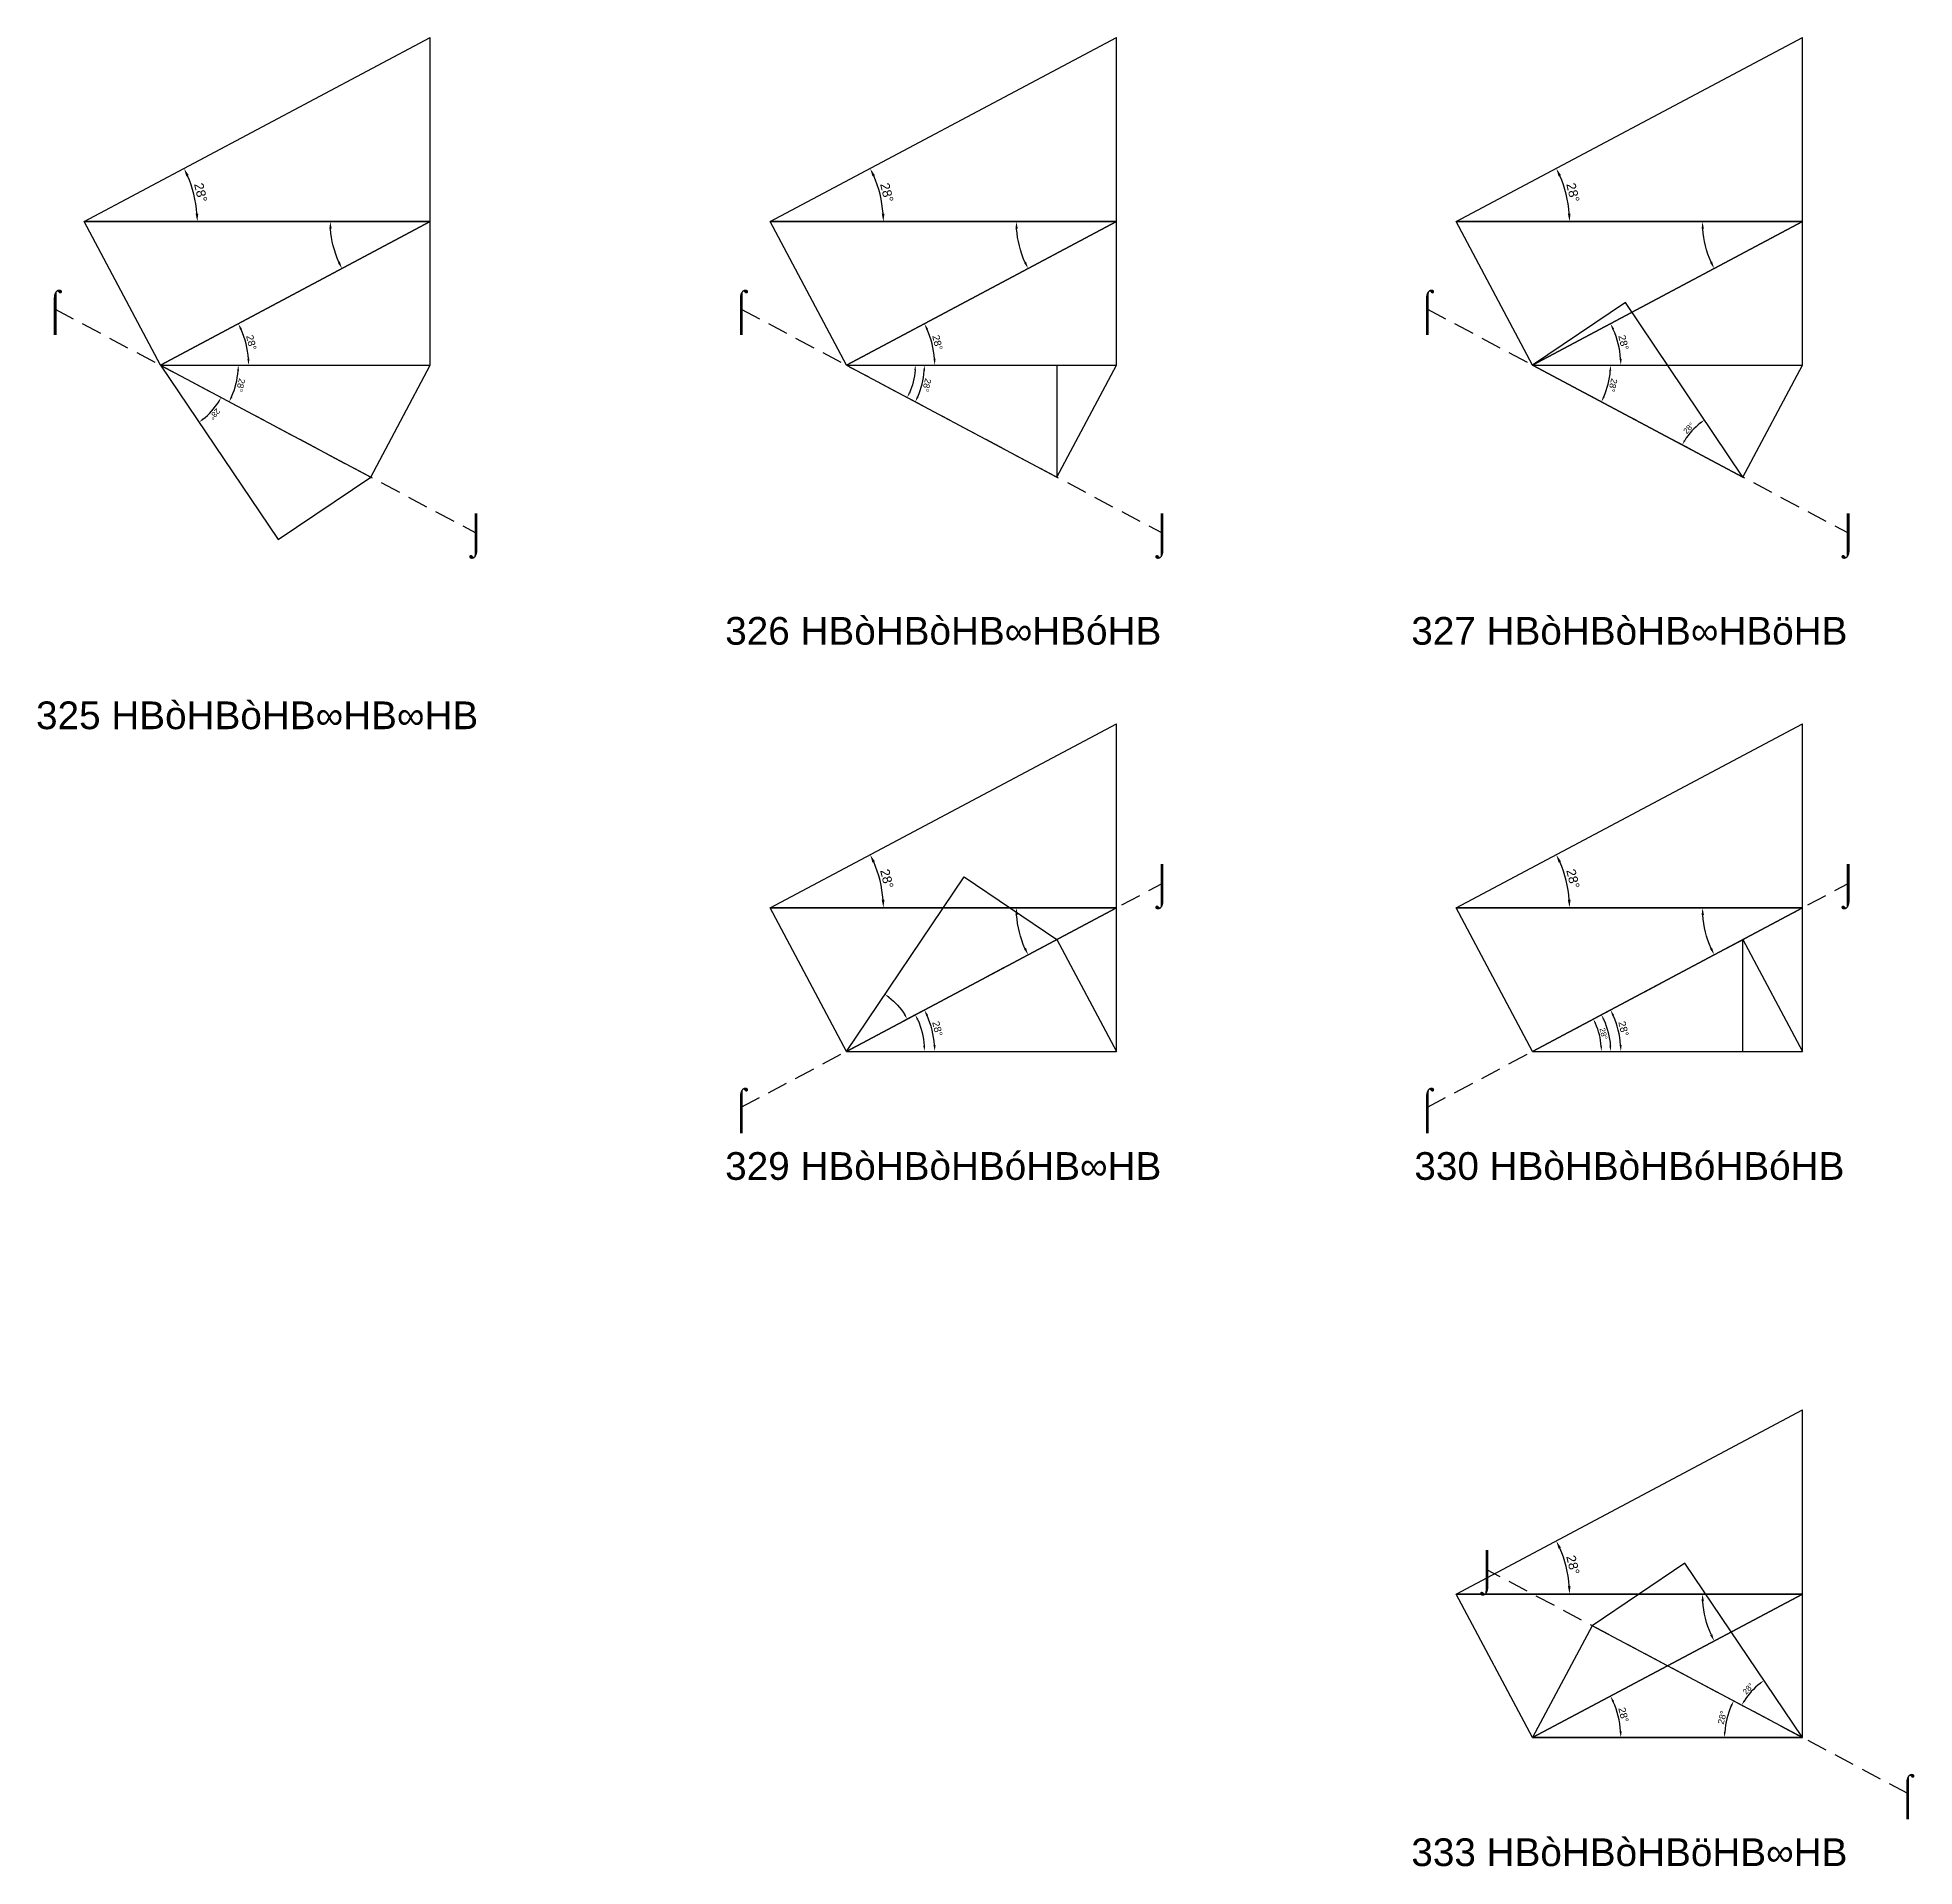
# Model space of a CAD drawing. Header units: millimetres. Extents: x 123348 to 671342, y -3335564 to 24518.
# Drawn here: x 307272 to 388600, y -3295286 to -3216048 of the extents above; entities that cross this region are included whole.
import ezdxf
from ezdxf.enums import TextEntityAlignment as Align

# ---------------------------------------------------------------- set-up
doc = ezdxf.new("R2010")
doc.units = ezdxf.units.MM
doc.header["$PDMODE"] = 35
doc.linetypes.add('DASHED', pattern=[19.05, 12.7, -6.35])
for name, color, linetype in [('BASE', 170, 'Continuous'), ('HYPOTENUSE', 20, 'Continuous'), ('PERPENDICULAR', 90, 'Continuous')]:
    doc.layers.add(name, color=color, linetype=linetype)
doc.styles.add('Arial', font='arial.ttf')
doc.dimstyles.new('ISO-25', dxfattribs={"dimtxt": 250, "dimasz": 100, "dimexe": 1.25, "dimexo": 0.625, "dimgap": 100, "dimtad": 1, "dimdec": 0, "dimtxsty": 'Arial', "dimcen": 2.5, "dimadec": 0, "dimazin": 0, "dimtfac": 1, "dimtdec": 0, "dimtmove": 0, "dimatfit": 3, "dimfxl": 1, "dimarcsym": 0})

msp = doc.modelspace()

# ---------------------------------------------------------------- texts
at = {"linetype": 'DASHED', "ltscale": 100, "style": 'Arial'}
for s, p in [('⌠', (308035, -3227818)), ('⌠', (337765, -3227818)), ('⌠', (367495, -3227818)), ('⌡', (326268, -3237513)), ('⌡', (355998, -3237513)), ('⌡', (385728, -3237513)), ('326 HBòHBòHB∞HBóHB', (346517, -3241753)), ('327 HBòHBòHB∞HBöHB', (376247, -3241753)), ('325 HBòHBòHB∞HB∞HB', (316787, -3245413)), ('⌡', (355998, -3252701)), ('⌡', (385728, -3252701)), ('⌠', (337765, -3262395)), ('⌠', (367495, -3262395)), ('329 HBòHBòHBóHB∞HB', (346517, -3264939)), ('330 HBòHBòHBóHBóHB', (376247, -3264939)), ('⌡', (370073, -3282431)), ('⌠', (388306, -3292125)), ('333 HBòHBòHBöHB∞HB', (376247, -3294669))]:
    msp.add_text(s, height=1200, dxfattribs=at).set_placement(p, align=Align.MIDDLE_CENTER)

# ---------------------------------------------------------------- blocks, each defined once
blk = doc.blocks.new('*D2')
at = {"color": 0, "lineweight": -2, "ltscale": 100, "transparency": 16777216}
blk.add_arc((0, 0), 4906, 4.08845, 23.91155, dxfattribs=at)
at = {"color": 0, "ltscale": 100, "transparency": 16777216}
for points in [[(4432, 1963), (4537, 2014), (4332, 2303)], [(4952, 352), (4835, 348), (4906, 0)]]:
    blk.add_solid(points, dxfattribs=at)
at = {"layer": 'Defpoints', "color": 0, "ltscale": 100, "transparency": 16777216}
for p in [(15000, 7976), (0, 0), (0, 0), (4841, 796), (15000, 0)]:
    blk.add_point(p, dxfattribs=at)
at = {"color": 0, "ltscale": 100, "transparency": 16777216, "insert": (5055, 1260), "char_height": 400, "attachment_point": 5, "rotation": 284, "style": 'Arial'}
blk.add_mtext('28°', dxfattribs=at)
blk = doc.blocks.new('GTN')
at = {"layer": 'BASE'}
blk.add_line((0, 0), (15000, 0), dxfattribs=at)
at = {"layer": 'HYPOTENUSE'}
blk.add_line((0, 0), (15000, 7975.6), dxfattribs=at)
at = {"layer": 'PERPENDICULAR'}
blk.add_line((15000, 0), (15000, 7975.6), dxfattribs=at)
at = {"color": 4, "ltscale": 100}
dim = blk.add_angular_dim_2l(base=(4841, 795.6), line1=((0, 0), (15000, 0)), line2=((0, 0), (15000, 7975.6)), dimstyle='ISO-25', override={"dimtxt": 400, "dimasz": 350, "dimgap": 100}, dxfattribs=at)
dim.commit()
dim.dimension.update_dxf_attribs({"geometry": '*D2', "text_midpoint": (5055.4, 1260.5)})

# ---------------------------------------------------------------- linework, layer by layer
at = {"linetype": 'DASHED', "ltscale": 70}
for p, q in [((308035, -3227818), (326268, -3237513)), ((337765, -3227818), (355998, -3237513)), ((367495, -3227818), (385728, -3237513)), ((337765, -3262395), (355998, -3252701)), ((367495, -3262395), (385728, -3252701)), ((388306, -3292125), (370073, -3282431))]:
    msp.add_line(p, q, dxfattribs=at)

# ---------------------------------------------------------------- block references
at = {"linetype": 'DASHED'}
for p in [(309287, -3224024), (339017, -3224024), (368747, -3224024), (339017, -3253754), (368747, -3253754), (368747, -3283484)]:
    msp.add_blockref('GTN', p, dxfattribs=at)
at = {"linetype": 'DASHED', "ltscale": 100}
for p, xscale, yscale, zscale, rotation in [((324287, -3224024), -0.882947592858929, 0.882947592858929, 0.882947592858929, 27.99999999999998), ((354017, -3224024), -0.882947592858929, 0.882947592858929, 0.882947592858929, 27.99999999999998), ((383747, -3224024), -0.882947592858929, 0.882947592858929, 0.882947592858929, 27.99999999999998), ((312594, -3230242), 0.688342810461111, 0.688342810461111, 0.688342810461111, 332.0000000000001), ((342324, -3230242), 0.688342810461111, 0.688342810461111, 0.688342810461111, 332.0000000000001), ((372053, -3230242), 0.688342810461111, 0.688342810461111, 0.688342810461111, 332.0000000000001), ((312594, -3230242), 0.607770627558393, 0.607770627558393, 0.607770627558393, 303.9999999999989), ((381170, -3235089), 0.607770627558393, 0.607770627558393, 0.607770627558393, 123.9999999999988), ((342324, -3230242), -0.607770627558393, 0.607770627558393, 0.607770627558393, 180), ((354017, -3253754), -0.882947592858929, 0.882947592858929, 0.882947592858929, 27.99999999999998), ((383747, -3253754), -0.882947592858929, 0.882947592858929, 0.882947592858929, 27.99999999999998), ((342324, -3259972), -0.607770627558393, 0.607770627558393, 0.607770627558393, 236.0000000000023), ((342324, -3259972), -0.688342810461111, 0.688342810461111, 0.688342810461111, 208), ((372053, -3259972), -0.688342810461111, 0.688342810461111, 0.688342810461111, 208), ((383747, -3283484), -0.882947592858929, 0.882947592858929, 0.882947592858929, 27.99999999999998), ((383747, -3289702), 0.607770627558393, 0.607770627558393, 0.607770627558393, 123.9999999999988), ((383747, -3289702), 0.6883428104611109, 0.6883428104611109, 0.6883428104611109, 152)]:
    msp.add_blockref('GTN', p, dxfattribs=dict(at, xscale=xscale, yscale=yscale, zscale=zscale, rotation=rotation))
for p, xscale, yscale, zscale in [((312594, -3230242), 0.7795964517353771, 0.7795964517353771, 0.7795964517353771), ((342324, -3230242), 0.7795964517353771, 0.7795964517353771, 0.7795964517353771), ((372053, -3230242), 0.7795964517353771, 0.7795964517353771, 0.7795964517353771), ((342324, -3259972), 0.7795964517353771, 0.7795964517353771, 0.7795964517353771), ((372053, -3259972), 0.7795964517353771, 0.7795964517353771, 0.7795964517353771), ((372053, -3259972), 0.607770627558393, 0.607770627558393, 0.607770627558393), ((372053, -3289702), 0.7795964517353771, 0.7795964517353771, 0.7795964517353771)]:
    msp.add_blockref('GTN', p, dxfattribs=dict(at, xscale=xscale, yscale=yscale, zscale=zscale))

msp.set_redraw_order([(e.dxf.handle, doc.entitydb.next_handle()) for e in msp.query("TEXT MTEXT ATTDEF DIMENSION ARC_DIMENSION")])  # texts and dimensions are drawn at this point

doc.saveas('drawing.dxf')
